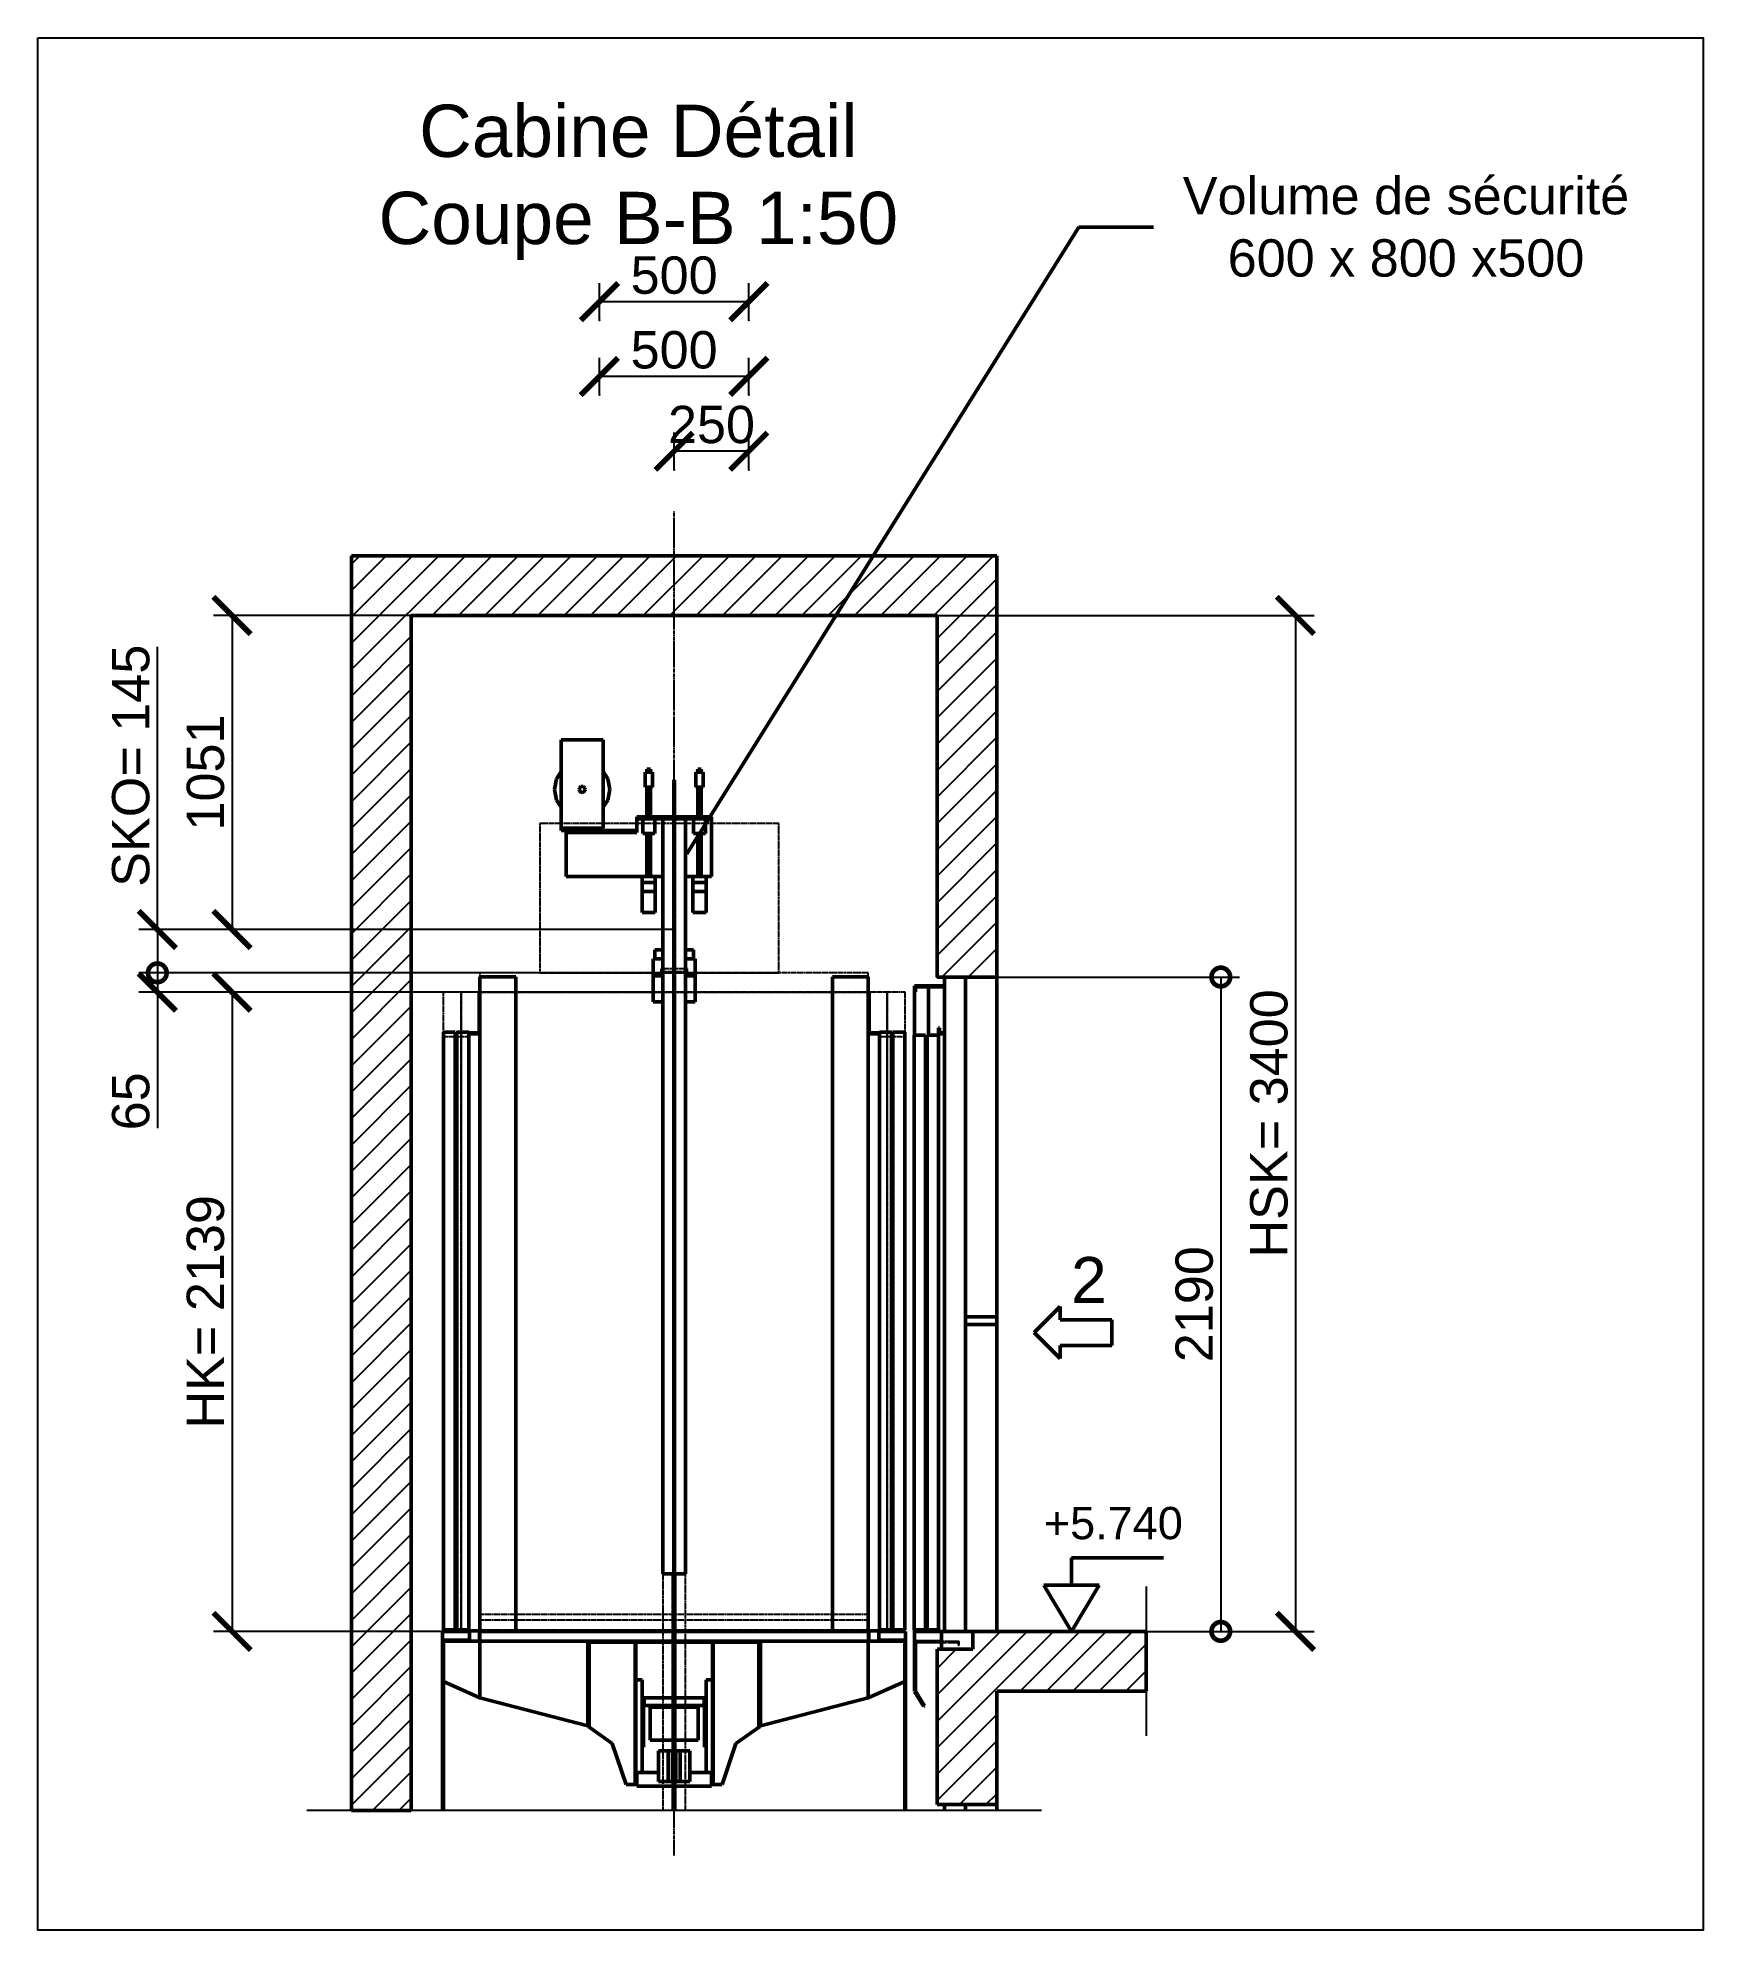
# Model space of a CAD drawing. Header units: millimetres. Extents: x -113 to 79205, y -11371 to 28902.
# Drawn here: x 73630 to 79205, y -250 to 6083 of the extents above; entities that cross this region are included whole.
import ezdxf

# ---------------------------------------------------------------- set-up
doc = ezdxf.new("R2010")
doc.units = ezdxf.units.MM
doc.linetypes.add('AM_ISO02W050', pattern=[7.5, 6, -1.5])
doc.linetypes.add('AM_ISO08W050', pattern=[18, 12, -1.5, 3, -1.5])
for name, color, linetype, lineweight in [('AM_0', 7, 'Continuous', 50), ('AM_5', 3, 'Continuous', 25), ('LDCar-AM_0', 7, 'Continuous', 50), ('LDCar-AM_3', 6, 'AM_ISO02W050', 25), ('LDCar-AM_4', 3, 'Continuous', 25), ('LDCar-AM_6', 2, 'Continuous', 35), ('LDCar-AM_7', 4, 'AM_ISO08W050', 25), ('LDCarFrame-AM_0', 7, 'Continuous', 50), ('LDCarFrame-AM_3', 6, 'AM_ISO02W050', 25), ('LDCarFrame-AM_6', 2, 'Continuous', 35), ('LDForces-AM_0', 7, 'Continuous', 50), ('LDForces-AM_3', 6, 'AM_ISO02W050', 25), ('LDForces-AM_6', 2, 'Continuous', 35), ('LDGovernor-AM_0', 7, 'Continuous', 50), ('LDGovernor-AM_6', 2, 'Continuous', 35), ('LDGuides-AM_0', 7, 'Continuous', 50), ('LDGuides-AM_3', 6, 'AM_ISO02W050', 25), ('LDGuides-AM_6', 2, 'Continuous', 35), ('LDRefugeSpace-AM_3', 6, 'AM_ISO02W050', 25), ('LDRefugeSpace-AM_6', 2, 'Continuous', 35), ('LDShaft-AM_0', 7, 'Continuous', 50), ('LDShaft-AM_4', 3, 'Continuous', 25), ('LDShaft-AM_5', 3, 'Continuous', 25), ('LDShaft-AM_6', 2, 'Continuous', 35), ('LDShaft-AM_7', 4, 'AM_ISO08W050', 25), ('LDShaft-AM_8', 1, 'Continuous', 25)]:
    doc.layers.add(name, color=color, linetype=linetype, lineweight=lineweight)
doc.layers.add('AM_VIEWS', color=1, linetype='Continuous', lineweight=25, plot=False)
doc.styles.add('LD', font='ARIALUNI.TTF')
doc.dimstyles.new('LIFT', dxfattribs={"dimtxt": 2.5, "dimasz": 2.5, "dimexe": 1.25, "dimexo": 0, "dimgap": 0.5, "dimtad": 1, "dimdec": 0, "dimzin": 1, "dimdsep": 46, "dimtxsty": 'LD', "dimblk": 'ARCHTICK', "dimcen": 0, "dimdle": 1, "dimclrd": 3, "dimclre": 3, "dimclrt": 4, "dimadec": 0, "dimazin": 0, "dimtp": 0.1, "dimtm": 0.1, "dimtfac": 0.71, "dimtdec": 0, "dimtix": 1, "dimtmove": 0, "dimatfit": 3, "dimfxl": 1, "dimtolj": 1, "dimarcsym": 0})

msp = doc.modelspace()

# ---------------------------------------------------------------- texts
at = {"layer": 'LDShaft-AM_0', "insert": (75640, 5600), "char_height": 175, "attachment_point": 5, "style": 'LD'}
msp.add_mtext('\\fArial Unicode MS|b0|i0|u0;\\C256;Cabine Détail\\PCoupe B-B 1:50', dxfattribs=at)

# ---------------------------------------------------------------- blocks, each defined once
blk = doc.blocks.new('LD_20150423125456_00000074')
at = {"layer": 'LDCar-AM_4'}
blk.add_line((350, 21710), (-2110, 21710), dxfattribs=at)
blk = doc.blocks.new('LD_20150423125456_00000075')
at = {"layer": 'LDShaft-AM_8'}
for p, q in [((-1960, 25528.8), (-1578.8, 25910)), ((-1960, 25617.2), (-1667.2, 25910)), ((-1960, 25705.6), (-1755.6, 25910)), ((-1960, 25793.9), (-1843.9, 25910)), ((-1960, 25882.3), (-1932.3, 25910)), ((-1690.4, 25710), (-1490.4, 25910)), ((-1602, 25710), (-1402, 25910)), ((-1513.6, 25710), (-1313.6, 25910)), ((-1425.2, 25710), (-1225.2, 25910)), ((-1336.8, 25710), (-1136.8, 25910)), ((-1248.4, 25710), (-1048.4, 25910)), ((-1160.1, 25710), (-960.1, 25910)), ((-1071.7, 25710), (-871.7, 25910)), ((-983.3, 25710), (-783.3, 25910)), ((-894.9, 25710), (-694.9, 25910)), ((-806.5, 25710), (-606.5, 25910)), ((-718.1, 25710), (-518.1, 25910)), ((-629.7, 25710), (-429.7, 25910)), ((-541.3, 25710), (-341.3, 25910)), ((-453, 25710), (-253, 25910)), ((-364.6, 25710), (-164.6, 25910)), ((-276.2, 25710), (-76.2, 25910)), ((-187.8, 25710), (12.2, 25910)), ((-99.4, 25710), (100.6, 25910)), ((-11, 25710), (189, 25910)), ((0, 25632.6), (200, 25832.6)), ((0, 25544.2), (200, 25744.2)), ((0, 25455.8), (200, 25655.8)), ((-1960, 25440.4), (-1760, 25640.4)), ((-1960, 25352), (-1760, 25552)), ((0, 25367.5), (200, 25567.5)), ((-1960, 25263.6), (-1760, 25463.6)), ((0, 25279.1), (200, 25479.1)), ((-1960, 25175.2), (-1760, 25375.2)), ((0, 25190.7), (200, 25390.7)), ((-1960, 25086.8), (-1760, 25286.8)), ((0, 25102.3), (200, 25302.3)), ((0, 25013.9), (200, 25213.9)), ((-1960, 24998.4), (-1760, 25198.4)), ((-1960, 24910.1), (-1760, 25110.1)), ((0, 24925.5), (200, 25125.5)), ((-1960, 24821.7), (-1760, 25021.7)), ((0, 24837.1), (200, 25037.1)), ((-1960, 24733.3), (-1760, 24933.3)), ((0, 24748.7), (200, 24948.7)), ((-1960, 24644.9), (-1760, 24844.9)), ((0, 24660.3), (200, 24860.3)), ((0, 24572), (200, 24772)), ((-1960, 24556.5), (-1760, 24756.5)), ((-1960, 24468.1), (-1760, 24668.1)), ((16.4, 24500), (200, 24683.6)), ((-1960, 24379.7), (-1760, 24579.7)), ((104.8, 24500), (200, 24595.2)), ((-1960, 24291.3), (-1760, 24491.3)), ((193.2, 24500), (200, 24506.8)), ((-1960, 24203), (-1760, 24403)), ((-1960, 24114.6), (-1760, 24314.6)), ((-1960, 24026.2), (-1760, 24226.2)), ((-1960, 23937.8), (-1760, 24137.8)), ((-1960, 23849.4), (-1760, 24049.4)), ((-1960, 23761), (-1760, 23961)), ((-1960, 23672.6), (-1760, 23872.6)), ((-1960, 23584.2), (-1760, 23784.2)), ((-1960, 23495.8), (-1760, 23695.8)), ((-1960, 23407.5), (-1760, 23607.5)), ((-1960, 23319.1), (-1760, 23519.1)), ((-1960, 23230.7), (-1760, 23430.7)), ((-1960, 23142.3), (-1760, 23342.3)), ((-1960, 23053.9), (-1760, 23253.9)), ((-1960, 22965.5), (-1760, 23165.5)), ((-1960, 22877.1), (-1760, 23077.1)), ((-1960, 22788.7), (-1760, 22988.7)), ((-1960, 22700.3), (-1760, 22900.3)), ((-1960, 22612), (-1760, 22812)), ((-1960, 22523.6), (-1760, 22723.6)), ((-1960, 22435.2), (-1760, 22635.2)), ((-1960, 22346.8), (-1760, 22546.8)), ((-1960, 22258.4), (-1760, 22458.4)), ((-1960, 22170), (-1760, 22370)), ((0, 21920.3), (389.7, 22310)), ((0, 22008.7), (301.3, 22310)), ((0, 22097.1), (212.9, 22310)), ((120, 22305.5), (124.5, 22310)), ((278.1, 22110), (478.1, 22310)), ((366.5, 22110), (566.5, 22310)), ((454.9, 22110), (654.9, 22310)), ((-1960, 22081.6), (-1760, 22281.6)), ((0, 22185.5), (64.5, 22250)), ((543.2, 22110), (700, 22266.8)), ((-1960, 21993.2), (-1760, 22193.2)), ((631.6, 22110), (700, 22178.4)), ((-1960, 21904.9), (-1760, 22104.9)), ((-1960, 21816.5), (-1760, 22016.5)), ((0, 21831.9), (200, 22031.9)), ((-1960, 21728.1), (-1760, 21928.1)), ((0, 21743.5), (200, 21943.5)), ((74.9, 21730), (200, 21855.1)), ((-1889.7, 21710), (-1760, 21839.7)), ((-1801.3, 21710), (-1760, 21751.3)), ((163.2, 21730), (200, 21766.8))]:
    blk.add_line(p, q, dxfattribs=at)
blk = doc.blocks.new('LD_20150423125456_00000076')
at = {"layer": 'LDShaft-AM_0'}
for p, q in [((-837.2, 24912.4), (475.2, 27010)), ((475.2, 27010), (725.2, 27010))]:
    blk.add_line(p, q, dxfattribs=at)
blk.add_solid([(-930, 24764), (-861.9, 24927.8), (-812.5, 24896.9), (-930, 24764)], dxfattribs=at)
at = {"layer": 'LDShaft-AM_0', "insert": (1570, 27010), "char_height": 125, "attachment_point": 5, "style": 'LD'}
blk.add_mtext('\\fArial Unicode MS|b0|i0|u0;\\C256;Volume de sécurité\\P600 x 800 x500 ', dxfattribs=at)
blk = doc.blocks.new('LD_20150423125456_00000077')
at = {"layer": 'LDShaft-AM_0'}
for p, q in [((-1800, 25910), (-1960, 25910)), ((-1960, 25910), (-1960, 21710)), ((-1760, 25910), (-1800, 25910)), ((0, 25910), (-1760, 25910)), ((40, 25910), (0, 25910)), ((200, 25910), (40, 25910)), ((200, 24500), (200, 25910)), ((-1760, 21710), (-1760, 25710)), ((-1760, 25710), (0, 25710)), ((0, 25710), (0, 24500)), ((0, 24500), (40, 24500)), ((40, 24500), (200, 24500)), ((200, 23362.5), (200, 24500)), ((95.5, 23362.5), (200, 23362.5)), ((200, 23337.5), (95.5, 23337.5)), ((200, 23337.5), (200, 23362.5)), ((200, 22310), (200, 23337.5)), ((120, 22309.9999), (120, 22250)), ((200, 22309.9999), (120, 22309.9999)), ((700, 22309.9999), (200, 22309.9999)), ((700, 22109.9999), (700, 22309.9999)), ((0, 22250), (0, 21730)), ((40, 22250), (0, 22250)), ((120, 22250), (40, 22250)), ((200, 21730), (200, 22109.9999)), ((200, 22109.9999), (700, 22109.9999)), ((0, 21730), (40, 21730)), ((40, 21730), (200, 21730)), ((200, 21710), (200, 21730)), ((-1960, 21710), (-1800, 21710)), ((-1800, 21710), (-1760, 21710))]:
    blk.add_line(p, q, dxfattribs=at)
blk = doc.blocks.new('LD_20150423125456_00000078')
at = {"layer": 'LDForces-AM_0'}
for p, q in [((-96.5, 470), (-97.5, 470)), ((-97.5, 470), (-97.5, 420)), ((-96.5, 470), (-97.5, 470)), ((-97.5, 470), (-97.5, 420)), ((-93.8, 470), (-96.5, 470)), ((-93.8, 470), (-96.5, 470)), ((-89.8, 470), (-93.8, 470)), ((-89.8, 470), (-93.8, 470)), ((-90.5, 480), (-91, 480)), ((-91, 480), (-91, 470)), ((-90.5, 480), (-91, 480)), ((-91, 480), (-91, 470)), ((-89.2, 480), (-90.5, 480)), ((-89.2, 480), (-90.5, 480)), ((-85, 470), (-89.8, 470)), ((-85, 470), (-89.8, 470)), ((-87.3, 480), (-89.2, 480)), ((-87.3, 480), (-89.2, 480)), ((-85, 480), (-87.3, 480)), ((-85, 480), (-87.3, 480)), ((-82.7, 480), (-85, 480)), ((-82.7, 480), (-85, 480)), ((-80.2, 470), (-85, 470)), ((-80.2, 470), (-85, 470)), ((-80.8, 480), (-82.7, 480)), ((-80.8, 480), (-82.7, 480)), ((-79.5, 480), (-80.8, 480)), ((-79.5, 480), (-80.8, 480)), ((-76.2, 470), (-80.2, 470)), ((-76.2, 470), (-80.2, 470)), ((-79, 480), (-79.5, 480)), ((-79, 480), (-79.5, 480)), ((-79, 470), (-79, 480)), ((-79, 470), (-79, 480)), ((-73.5, 470), (-76.2, 470)), ((-73.5, 470), (-76.2, 470)), ((-72.5, 470), (-73.5, 470)), ((-72.5, 470), (-73.5, 470)), ((-72.5, 420), (-72.5, 470)), ((-72.5, 420), (-72.5, 470)), ((73.5, 470), (72.5, 470)), ((72.5, 470), (72.5, 420)), ((73.5, 470), (72.5, 470)), ((72.5, 470), (72.5, 420)), ((76.2, 470), (73.5, 470)), ((76.2, 470), (73.5, 470)), ((80.2, 470), (76.2, 470)), ((80.2, 470), (76.2, 470)), ((79.5, 480), (79, 480)), ((79, 480), (79, 470)), ((79.5, 480), (79, 480)), ((79, 480), (79, 470)), ((80.8, 480), (79.5, 480)), ((80.8, 480), (79.5, 480)), ((85, 470), (80.2, 470)), ((85, 470), (80.2, 470)), ((82.7, 480), (80.8, 480)), ((82.7, 480), (80.8, 480)), ((85, 480), (82.7, 480)), ((85, 480), (82.7, 480)), ((87.3, 480), (85, 480)), ((87.3, 480), (85, 480)), ((89.8, 470), (85, 470)), ((89.8, 470), (85, 470)), ((89.2, 480), (87.3, 480)), ((89.2, 480), (87.3, 480)), ((90.5, 480), (89.2, 480)), ((90.5, 480), (89.2, 480)), ((93.8, 470), (89.8, 470)), ((93.8, 470), (89.8, 470)), ((91, 480), (90.5, 480)), ((91, 480), (90.5, 480)), ((91, 470), (91, 480)), ((91, 470), (91, 480)), ((96.5, 470), (93.8, 470)), ((96.5, 470), (93.8, 470)), ((97.5, 470), (96.5, 470)), ((97.5, 470), (96.5, 470)), ((97.5, 420), (97.5, 470)), ((97.5, 420), (97.5, 470)), ((-97.5, 420), (-96.5, 420)), ((-97.5, 420), (-96.5, 420)), ((-96.5, 420), (-93.8, 420)), ((-96.5, 420), (-93.8, 420)), ((-93.8, 420), (-89.8, 420)), ((-93.8, 420), (-89.8, 420)), ((-91, 420), (-91, 320)), ((-91, 420), (-91, 320)), ((-89.8, 420), (-85, 420)), ((-89.8, 420), (-85, 420)), ((-85, 420), (-80.2, 420)), ((-85, 420), (-80.2, 420)), ((-80.2, 420), (-76.2, 420)), ((-80.2, 420), (-76.2, 420)), ((-79, 320), (-79, 420)), ((-79, 320), (-79, 420)), ((-76.2, 420), (-73.5, 420)), ((-76.2, 420), (-73.5, 420)), ((-73.5, 420), (-72.5, 420)), ((-73.5, 420), (-72.5, 420)), ((72.5, 420), (73.5, 420)), ((72.5, 420), (73.5, 420)), ((73.5, 420), (76.2, 420)), ((73.5, 420), (76.2, 420)), ((76.2, 420), (80.2, 420)), ((76.2, 420), (80.2, 420)), ((79, 420), (79, 320)), ((79, 420), (79, 320)), ((80.2, 420), (85, 420)), ((80.2, 420), (85, 420)), ((85, 420), (89.8, 420)), ((85, 420), (89.8, 420)), ((89.8, 420), (93.8, 420)), ((89.8, 420), (93.8, 420)), ((91, 320), (91, 420)), ((91, 320), (91, 420)), ((93.8, 420), (96.5, 420)), ((93.8, 420), (96.5, 420)), ((96.5, 420), (97.5, 420)), ((96.5, 420), (97.5, 420)), ((-91, 264), (-91, 120)), ((-91, 264), (-91, 120)), ((-79, 120), (-79, 264)), ((-79, 120), (-79, 264)), ((79, 264), (79, 120)), ((79, 264), (79, 120)), ((91, 120), (91, 264)), ((91, 120), (91, 264)), ((-63, 120), (-107, 120)), ((-107, 120), (-107, 100)), ((-63, 120), (-107, 120)), ((-107, 120), (-107, 100)), ((-63, 100), (-107, 100)), ((-107, 100), (-107, 70)), ((-63, 100), (-107, 100)), ((-107, 100), (-107, 70)), ((-107, 100), (-63, 100)), ((-107, 100), (-63, 100)), ((-107, 70), (-63, 70)), ((-63, 70), (-107, 70)), ((-107, 70), (-107, 0)), ((-107, 70), (-63, 70)), ((-63, 70), (-107, 70)), ((-107, 70), (-107, 0)), ((-91, 120), (-90.5, 120)), ((-91, 120), (-90.5, 120)), ((-90.5, 120), (-89.2, 120)), ((-90.5, 120), (-89.2, 120)), ((-89.2, 120), (-87.3, 120)), ((-89.2, 120), (-87.3, 120)), ((-87.3, 120), (-85, 120)), ((-87.3, 120), (-85, 120)), ((-85, 120), (-82.7, 120)), ((-85, 120), (-82.7, 120)), ((-82.7, 120), (-80.8, 120)), ((-82.7, 120), (-80.8, 120)), ((-80.8, 120), (-79.5, 120)), ((-80.8, 120), (-79.5, 120)), ((-79.5, 120), (-79, 120)), ((-79.5, 120), (-79, 120)), ((-63, 100), (-63, 120)), ((-63, 100), (-63, 120)), ((-63, 70), (-63, 100)), ((-63, 70), (-63, 100)), ((-63, 0), (-63, 70)), ((-63, 0), (-63, 70)), ((107, 120), (63, 120)), ((63, 120), (63, 100)), ((107, 120), (63, 120)), ((63, 120), (63, 100)), ((107, 100), (63, 100)), ((63, 100), (63, 70)), ((107, 100), (63, 100)), ((63, 100), (63, 70)), ((63, 100), (107, 100)), ((63, 100), (107, 100)), ((63, 70), (107, 70)), ((107, 70), (63, 70)), ((63, 70), (63, 0)), ((63, 70), (107, 70)), ((107, 70), (63, 70)), ((63, 70), (63, 0)), ((79, 120), (79.5, 120)), ((79, 120), (79.5, 120)), ((79.5, 120), (80.8, 120)), ((79.5, 120), (80.8, 120)), ((80.8, 120), (82.7, 120)), ((80.8, 120), (82.7, 120)), ((82.7, 120), (85, 120)), ((82.7, 120), (85, 120)), ((85, 120), (87.3, 120)), ((85, 120), (87.3, 120)), ((87.3, 120), (89.2, 120)), ((87.3, 120), (89.2, 120)), ((89.2, 120), (90.5, 120)), ((89.2, 120), (90.5, 120)), ((90.5, 120), (91, 120)), ((90.5, 120), (91, 120)), ((107, 100), (107, 120)), ((107, 100), (107, 120)), ((107, 70), (107, 100)), ((107, 70), (107, 100)), ((107, 0), (107, 70)), ((107, 0), (107, 70)), ((-107, 0), (-63, 0)), ((-107, 0), (-63, 0)), ((63, 0), (107, 0)), ((63, 0), (107, 0))]:
    blk.add_line(p, q, dxfattribs=at)
blk = doc.blocks.new('_ArchTick')
at = {"color": 0, "linetype": 'ByBlock', "const_width": 0.15}
blk.add_lwpolyline([(-0.5, -0.5), (0.5, 0.5)], dxfattribs=at)
blk = doc.blocks.new('*D555')
at = {"layer": 'LDShaft-AM_5', "color": 3, "transparency": 16777216}
for p, q in [((76640, 4150), (77902.5, 4150)), ((77840, 4150), (77840, 750)), ((76640, 750), (77902.5, 750))]:
    blk.add_line(p, q, dxfattribs=at)
for p in [(76640.5, 4150), (76640.5, 750)]:
    blk.add_point(p, dxfattribs=at)
at = {"layer": 'LDShaft-AM_5', "color": 3, "transparency": 16777216, "xscale": 125, "yscale": 125, "zscale": 125}
for p, rotation in [((77840, 4150), 90), ((77840, 750), 270)]:
    blk.add_blockref('_ArchTick', p, dxfattribs=dict(at, rotation=rotation))
at = {"layer": 'LDShaft-AM_5', "color": 4, "transparency": 16777216, "insert": (77815, 2450), "char_height": 125, "attachment_point": 8, "rotation": 90, "style": 'LD'}
blk.add_mtext('HSK= 3400', dxfattribs=at)
blk = doc.blocks.new('*D557')
at = {"layer": 'AM_5', "color": 3, "transparency": 16777216}
for p, q in [((75510, 4887.5), (75510, 5012.5)), ((76010, 4887.5), (76010, 5012.5)), ((76010, 4950), (75510, 4950))]:
    blk.add_line(p, q, dxfattribs=at)
for p in [(75510, 4888), (76010, 4888)]:
    blk.add_point(p, dxfattribs=at)
at = {"layer": 'AM_5', "color": 3, "transparency": 16777216, "xscale": 125, "yscale": 125, "zscale": 125, "rotation": 180}
blk.add_blockref('_ArchTick', (75510, 4950), dxfattribs=at)
at = {"layer": 'AM_5', "color": 3, "transparency": 16777216, "xscale": 125, "yscale": 125, "zscale": 125}
blk.add_blockref('_ArchTick', (76010, 4950), dxfattribs=at)
at = {"layer": 'AM_5', "color": 4, "transparency": 16777216, "insert": (75760, 4975), "char_height": 125, "attachment_point": 8, "style": 'LD'}
blk.add_mtext('500', dxfattribs=at)
blk = doc.blocks.new('*D558')
at = {"layer": 'AM_5', "color": 3, "transparency": 16777216}
for p, q in [((75760, 4637.5), (75760, 4762.5)), ((76010, 4637.5), (76010, 4762.5)), ((76010, 4700), (75760, 4700))]:
    blk.add_line(p, q, dxfattribs=at)
for p in [(75760, 4638), (76010, 4638)]:
    blk.add_point(p, dxfattribs=at)
at = {"layer": 'AM_5', "color": 3, "transparency": 16777216, "xscale": 125, "yscale": 125, "zscale": 125}
blk.add_blockref('_ArchTick', (75760, 4700), dxfattribs=at)
at = {"layer": 'AM_5', "color": 3, "transparency": 16777216, "xscale": 125, "yscale": 125, "zscale": 125, "rotation": 180}
blk.add_blockref('_ArchTick', (76010, 4700), dxfattribs=at)
at = {"layer": 'AM_5', "color": 4, "transparency": 16777216, "insert": (75885, 4725), "char_height": 125, "attachment_point": 8, "style": 'LD'}
blk.add_mtext('250', dxfattribs=at)
blk = doc.blocks.new('*D559')
at = {"layer": 'AM_5', "color": 3, "transparency": 16777216}
for p, q in [((75510, 5137.5), (75510, 5262.5)), ((76010, 5137.5), (76010, 5262.5)), ((76010, 5200), (75510, 5200))]:
    blk.add_line(p, q, dxfattribs=at)
for p in [(75510, 5138), (76010, 5138)]:
    blk.add_point(p, dxfattribs=at)
at = {"layer": 'AM_5', "color": 3, "transparency": 16777216, "xscale": 125, "yscale": 125, "zscale": 125, "rotation": 180}
blk.add_blockref('_ArchTick', (75510, 5200), dxfattribs=at)
at = {"layer": 'AM_5', "color": 3, "transparency": 16777216, "xscale": 125, "yscale": 125, "zscale": 125}
blk.add_blockref('_ArchTick', (76010, 5200), dxfattribs=at)
at = {"layer": 'AM_5', "color": 4, "transparency": 16777216, "insert": (75760, 5225), "char_height": 125, "attachment_point": 8, "style": 'LD'}
blk.add_mtext('500', dxfattribs=at)
blk = doc.blocks.new('LD_20150423125456_0000007A')
at = {"layer": 'LDShaft-AM_7'}
blk.add_line((0, -750), (0, 3750), dxfattribs=at)
blk = doc.blocks.new('LD_20150423125456_0000007B')
at = {"layer": 'LDCar-AM_3'}
for p, q in [((650, 2204), (-650, 2204)), ((-650, 2204), (-650, 2139)), ((650, 2139), (650, 2204)), ((-773, 2139), (-773, 4)), ((-713, 2139), (-773, 2139)), ((-713, 2139), (-713, 4)), ((-650, 2139), (-713, 2139)), ((-713, 4), (-713, 2139)), ((-650, 2139), (-650, 4)), ((650, 2139), (-650, 2139)), ((-650, 4), (-650, 2139)), ((-650, 2139), (650, 2139)), ((650, 2139), (650, 4)), ((713, 2139), (650, 2139)), ((650, 4), (650, 2139)), ((713, 4), (713, 2139)), ((713, 2139), (713, 4)), ((773, 2139), (713, 2139)), ((773, 4), (773, 2139)), ((-773, 4), (-713, 4)), ((-713, 4), (-650, 4)), ((-651.5, 4), (-686.5, 4)), ((-686.5, 4), (-686.5, 0)), ((-686.5, 0), (-651.5, 0)), ((651.5, 4), (-651.5, 4)), ((-651.5, 4), (-651.5, 0)), ((-651.5, 0), (-651.5, 4)), ((-651.5, 0), (651.5, 0)), ((-650, 4), (650, 4)), ((650, 4), (713, 4)), ((651.5, 0), (651.5, 4)), ((686.5, 4), (651.5, 4)), ((651.5, 4), (651.5, 0)), ((651.5, 0), (686.5, 0)), ((686.5, 0), (686.5, 4)), ((713, 4), (773, 4))]:
    blk.add_line(p, q, dxfattribs=at)
blk = doc.blocks.new('LD_20150423125456_0000007C')
at = {"layer": 'LDCarFrame-AM_0'}
for p, q in [((-37.5, 2284), (-70, 2284)), ((-70, 2284), (-70, 2281)), ((-70, 2281), (-70, 2230)), ((70, 2284), (37.5, 2284)), ((70, 2281), (70, 2284)), ((70, 2230), (70, 2281)), ((-530, 2223.5), (-650, 2223.5)), ((-650, 2223.5), (-650, 33)), ((-530, 33), (-530, 2223.5)), ((-70, 2230), (-70, 2227)), ((-37.5, 2230), (-70, 2230)), ((-70, 2230), (-37.5, 2230)), ((-70, 2227), (-70, 2140)), ((-70, 2227), (-37.5, 2227)), ((70, 2230), (37.5, 2230)), ((37.5, 2230), (70, 2230)), ((37.5, 2227), (70, 2227)), ((70, 2227), (70, 2230)), ((70, 2140), (70, 2227)), ((650, 2223.5), (530, 2223.5)), ((530, 2223.5), (530, 33)), ((650, 33), (650, 2223.5)), ((-70, 2140), (-37.5, 2140)), ((37.5, 2140), (70, 2140)), ((-289, 0), (-650, 0)), ((-650, 0), (-650, -190)), ((-289, 0), (-289, -286)), ((-131, 0), (-289, 0)), ((-131, 0), (-131, -194)), ((-131, -3), (-131, 0)), ((131, 0), (-131, 0)), ((131, -194), (131, 0)), ((131, 0), (131, -3)), ((289, 0), (131, 0)), ((289, -286), (289, 0)), ((650, 0), (289, 0)), ((650, -190), (650, 0)), ((-131, -3), (-286, -3)), ((-286, -3), (-286, -286)), ((-286, -286), (-286, -3)), ((-286, -3), (-131, -3)), ((-284, -285), (-284, -3)), ((-131, -129), (-131, -3)), ((-128, -194), (-128, -3)), ((-128, -3), (128, -3)), ((128, -3), (128, -194)), ((131, -3), (131, -129)), ((286, -3), (131, -3)), ((131, -3), (286, -3)), ((284, -3), (284, -285)), ((286, -286), (286, -3)), ((286, -3), (286, -286)), ((-107, -129), (-128, -129)), ((-107, -439), (-107, -129)), ((-107, -189), (-107, -355)), ((-100, -189), (-107, -189)), ((100, -189), (-100, -189)), ((-100, -189), (-100, -215)), ((100, -215), (100, -189)), ((107, -189), (100, -189)), ((128, -129), (107, -129)), ((107, -129), (107, -439)), ((107, -355), (107, -189)), ((-650, -190), (-289, -283.7)), ((-131, -194), (-131, -200)), ((-131, -194), (-128, -194)), ((-131, -200), (-128, -200)), ((-128, -200), (-131, -200)), ((-131, -200), (-131, -255)), ((-128, -200), (-128, -194)), ((-128, -255), (-128, -200)), ((-102, -355), (-102, -194)), ((-102, -194), (-100, -194)), ((-100, -215), (100, -215)), ((100, -194), (102, -194)), ((102, -194), (102, -355)), ((128, -194), (128, -200)), ((128, -194), (131, -194)), ((128, -200), (131, -200)), ((131, -200), (128, -200)), ((128, -200), (128, -255)), ((131, -200), (131, -194)), ((131, -255), (131, -200)), ((289, -283.7), (650, -190)), ((-289, -286), (-286, -286)), ((-286, -284.5), (-284, -285)), ((-286, -286), (-207, -342)), ((-128, -255), (-131, -255)), ((-131, -255), (-131, -294)), ((-131, -255), (-128, -255)), ((-128, -294), (-131, -294)), ((-131, -294), (-131, -479)), ((-131, -294), (-128, -294)), ((-128, -294), (-128, -255)), ((-128, -479), (-128, -294)), ((131, -255), (128, -255)), ((128, -255), (128, -294)), ((128, -255), (131, -255)), ((131, -294), (128, -294)), ((128, -294), (128, -479)), ((128, -294), (131, -294)), ((131, -294), (131, -255)), ((131, -479), (131, -294)), ((207, -342), (286, -286)), ((284, -285), (286, -284.5)), ((286, -286), (289, -286)), ((-207, -342), (-161, -479)), ((-107, -355), (-102, -355)), ((102, -355), (107, -355)), ((161, -479), (207, -342)), ((-125, -439), (-125, -485)), ((-52, -439), (-125, -439)), ((125, -439), (52, -439)), ((125, -485), (125, -439)), ((-161, -479), (-131, -479)), ((-131, -479), (-128, -479)), ((-128, -479), (-125, -479)), ((-125, -485), (125, -485)), ((125, -479), (128, -479)), ((128, -479), (131, -479)), ((131, -479), (161, -479))]:
    blk.add_line(p, q, dxfattribs=at)
at = {"layer": 'LDCarFrame-AM_3'}
for p, q in [((-45, 2250), (-45, 2242)), ((45, 2250), (-45, 2250)), ((-45, 2242), (45, 2242)), ((-41.9, 2250.6), (-42.8, 2250)), ((-42.8, 2242), (-41.9, 2241.4)), ((-40, 2251), (-41.9, 2250.6)), ((-41.9, 2241.4), (-40, 2241)), ((-38.1, 2250.6), (-40, 2251)), ((-40, 2241), (-38.1, 2241.4)), ((-37.2, 2250), (-38.1, 2250.6)), ((-38.1, 2241.4), (-37.2, 2242)), ((45, 2242), (45, 2250)), ((-648, 90), (-648, 70)), ((648, 90), (-648, 90)), ((-648, 70), (-648, 0)), ((648, 70), (-648, 70)), ((648, 70), (648, 90)), ((648, 0), (648, 70)), ((-648, 0), (648, 0))]:
    blk.add_line(p, q, dxfattribs=at)
blk = doc.blocks.new('LD_20150423125456_0000007D')
at = {"layer": 'LDGuides-AM_0'}
for p, q in [((37.5, 1263.5), (-37.5, 1263.5)), ((-37.5, 1263.5), (-37.5, -1263.5)), ((37.5, -1263.5), (37.5, 1263.5)), ((-37.5, -1263.5), (37.5, -1263.5))]:
    blk.add_line(p, q, dxfattribs=at)
blk = doc.blocks.new('LD_20150423125456_0000007E')
at = {"layer": 'LDGuides-AM_3'}
for p, q in [((-5, 1250), (-37.5, 1250)), ((-37.5, 1250), (-37.5, 457)), ((-5, 457), (-5, 1250)), ((5, 1250), (-5, 1250)), ((-5, 1250), (-5, 457)), ((5, 1250), (-5, 1250)), ((-5, 1250), (-5, 457)), ((5, 457), (5, 1250)), ((37.5, 1250), (5, 1250)), ((5, 1250), (5, 457)), ((5, 457), (5, 1250)), ((37.5, 457), (37.5, 1250))]:
    blk.add_line(p, q, dxfattribs=at)
blk = doc.blocks.new('LD_20150423125456_00000080')
at = {"layer": 'LDCarFrame-AM_0'}
for p, q in [((80, 55), (-80, 55)), ((-80, 55), (-80, -55)), ((80, -55), (80, 55)), ((-80, -55), (80, -55))]:
    blk.add_line(p, q, dxfattribs=at)
blk = doc.blocks.new('LD_20150423125456_00000081')
at = {"layer": 'LDCarFrame-AM_0'}
for p, q in [((-37.5, 81), (-65, 81)), ((-65, 81), (-65, 51)), ((65, 81), (37.5, 81)), ((65, 51), (65, 81)), ((-65, 51), (-37.5, 51)), ((37.5, 51), (65, 51))]:
    blk.add_line(p, q, dxfattribs=at)
blk = doc.blocks.new('LD_20150423125456_00000082')
at = {"layer": 'LDCarFrame-AM_0'}
for p, q in [((-52, 51), (-52, -51)), ((-20, 51), (-52, 51)), ((-20, -51), (-20, 51)), ((-20, 51), (-20, -51)), ((-15, 51), (-20, 51)), ((-6, 51), (-15, 51)), ((6, 51), (-6, 51)), ((-6, -51), (-6, 51)), ((15, 51), (6, 51)), ((6, 51), (6, -51)), ((20, 51), (15, 51)), ((20, -51), (20, 51)), ((20, 51), (20, -51)), ((52, 51), (20, 51)), ((52, -51), (52, 51)), ((-52, -51), (-20, -51)), ((-20, -51), (-15, -51)), ((-15, -51), (-6, -51)), ((-6, -51), (6, -51)), ((6, -51), (15, -51)), ((15, -51), (20, -51)), ((20, -51), (52, -51))]:
    blk.add_line(p, q, dxfattribs=at)
blk = doc.blocks.new('LD_20150423125456_00000084')
at = {"layer": 'LDGovernor-AM_0'}
for p, q in [((70, 166), (-70, 166)), ((-70, 166), (-70, -130)), ((70, -130), (70, 166)), ((-85.9, 35.6), (-93, 0)), ((-93, 0), (-85.9, -35.6)), ((-70, 59.4), (-85.9, 35.6)), ((-9.2, 3.8), (-10, 0)), ((-10, 0), (-9.2, -3.8)), ((-7.1, 7.1), (-9.2, 3.8)), ((-3.8, 9.2), (-7.1, 7.1)), ((0, 10), (-3.8, 9.2)), ((3.8, 9.2), (0, 10)), ((7.1, 7.1), (3.8, 9.2)), ((9.2, 3.8), (7.1, 7.1)), ((10, 0), (9.2, 3.8)), ((9.2, -3.8), (10, 0)), ((85.9, 35.6), (70, 59.4)), ((93, 0), (85.9, 35.6)), ((85.9, -35.6), (93, 0)), ((-85.9, -35.6), (-70, -59.4)), ((-9.2, -3.8), (-7.1, -7.1)), ((-7.1, -7.1), (-3.8, -9.2)), ((-3.8, -9.2), (0, -10)), ((0, -10), (3.8, -9.2)), ((3.8, -9.2), (7.1, -7.1)), ((7.1, -7.1), (9.2, -3.8)), ((70, -59.4), (85.9, -35.6)), ((433, -92), (183, -92)), ((183, -92), (183, -98)), ((203, -98), (183, -98)), ((183, -98), (183, -144)), ((183, -98), (433, -98)), ((243, -98), (203, -98)), ((203, -98), (203, -148)), ((270.5, -98), (243, -98)), ((243, -148), (243, -98)), ((373, -98), (345.5, -98)), ((413, -98), (373, -98)), ((373, -98), (373, -148)), ((433, -98), (413, -98)), ((413, -148), (413, -98)), ((433, -98), (433, -92)), ((433, -292), (433, -98)), ((50, -130), (-70, -130)), ((-70, -130), (-70, -138)), ((-70, -130), (70, -130)), ((-70, -138), (50, -138)), ((-53, -138), (-53, -144)), ((183, -138), (-53, -138)), ((-53, -144), (-53, -292)), ((183, -144), (-53, -144)), ((-53, -144), (183, -144)), ((50, -138), (50, -130)), ((183, -144), (183, -138)), ((203, -148), (243, -148)), ((373, -148), (413, -148)), ((-53, -292), (183, -292)), ((183, -292), (217, -292)), ((229, -292), (270.5, -292)), ((345.5, -292), (387, -292)), ((399, -292), (433, -292))]:
    blk.add_line(p, q, dxfattribs=at)
blk = doc.blocks.new('LD_20150423125456_00000085')
at = {"layer": 'LDRefugeSpace-AM_3'}
for p, q in [((400, 250), (-400, 250)), ((-400, 250), (-400, -250)), ((400, -250), (400, 250)), ((-400, -250), (400, -250))]:
    blk.add_line(p, q, dxfattribs=at)
blk = doc.blocks.new('LD_20150423125456_00000086')
at = {"layer": 'LDCarFrame-AM_0'}
for p, q in [((651.5, 33), (-651.5, 33)), ((-651.5, 33), (-651.5, 0)), ((-651.5, 0), (651.5, 0)), ((651.5, 0), (651.5, 33))]:
    blk.add_line(p, q, dxfattribs=at)
blk = doc.blocks.new('LD_20150423125456_00000087')
at = {"layer": 'LDForces-AM_3'}
for p, q in [((-3.7, 0), (-4, 0)), ((-4, 0), (-4, -3449)), ((-3.7, 0), (-4, 0)), ((-4, 0), (-3.7, 0)), ((-3.7, 0), (-4, 0)), ((-4, 0), (-4, -2937)), ((-2.8, 0), (-3.7, 0)), ((-3.7, 0), (-3.7, -3449)), ((-3.7, -3449), (-3.7, 0)), ((-2.8, 0), (-3.7, 0)), ((-1.5, 0), (-2.8, 0)), ((-2.8, 0), (-2.8, -3449)), ((-2.8, -3449), (-2.8, 0)), ((-1.5, 0), (-2.8, 0)), ((0, 0), (-1.5, 0)), ((-1.5, 0), (-1.5, -3449)), ((-1.5, -3449), (-1.5, 0)), ((0, 0), (-1.5, 0)), ((1.5, 0), (0, 0)), ((0, 0), (0, -3449)), ((0, -3449), (0, 0)), ((1.5, 0), (0, 0)), ((2.8, 0), (1.5, 0)), ((1.5, 0), (1.5, -3449)), ((1.5, -3449), (1.5, 0)), ((2.8, 0), (1.5, 0)), ((3.7, 0), (2.8, 0)), ((2.8, 0), (2.8, -3449)), ((2.8, -3449), (2.8, 0)), ((3.7, 0), (2.8, 0)), ((4, 0), (3.7, 0)), ((3.7, 0), (3.7, -3449)), ((3.7, -3449), (3.7, 0)), ((3.7, 0), (4, 0)), ((4, 0), (3.7, 0)), ((4, 0), (3.7, 0)), ((4, -3449), (4, 0)), ((4, -2937), (4, 0)), ((-3.7, 0), (-2.8, 0)), ((-2.8, 0), (-3.7, 0)), ((-2.8, 0), (-1.5, 0)), ((-1.5, 0), (-2.8, 0)), ((-1.5, 0), (0, 0)), ((0, 0), (-1.5, 0)), ((0, 0), (1.5, 0)), ((1.5, 0), (0, 0)), ((1.5, 0), (2.8, 0)), ((2.8, 0), (1.5, 0)), ((2.8, 0), (3.7, 0)), ((3.7, 0), (2.8, 0)), ((-3.7, -443), (-4, -443)), ((-4, -443), (-4, -2937)), ((-2.8, -442.9), (-3.7, -443)), ((-1.5, -442.9), (-2.8, -442.9)), ((0, -442.9), (-1.5, -442.9)), ((1.5, -442.9), (0, -442.9)), ((2.8, -442.9), (1.5, -442.9)), ((3.7, -443), (2.8, -442.9)), ((4, -443), (3.7, -443)), ((4, -2937), (4, -443)), ((-3.7, -609), (-4, -609)), ((-4, -609), (-4, -3449)), ((-3.7, -3449), (-3.7, -609)), ((-2.8, -609), (-3.7, -609)), ((-3.7, -609), (-3.7, -3449)), ((-2.8, -3449), (-2.8, -609)), ((-1.5, -609), (-2.8, -609)), ((-2.8, -609), (-2.8, -3449)), ((-1.5, -3449), (-1.5, -609)), ((0, -609), (-1.5, -609)), ((-1.5, -609), (-1.5, -3449)), ((0, -3449), (0, -609)), ((1.5, -609), (0, -609)), ((0, -609), (0, -3449)), ((1.5, -3449), (1.5, -609)), ((2.8, -609), (1.5, -609)), ((1.5, -609), (1.5, -3449)), ((2.8, -3449), (2.8, -609)), ((3.7, -609), (2.8, -609)), ((2.8, -609), (2.8, -3449)), ((3.7, -3449), (3.7, -609)), ((4, -609), (3.7, -609)), ((3.7, -609), (3.7, -3449)), ((4, -3449), (4, -609)), ((-3.7, -2937), (-4, -2937)), ((-4, -2937), (-3.7, -2937)), ((-4, -2937), (-3.7, -2937)), ((-4, -2937), (-3.7, -2937)), ((-2.8, -2936.9), (-3.7, -2937)), ((-3.7, -2937), (-2.8, -2936.9)), ((-3.7, -2937), (-2.8, -2937.1)), ((-3.7, -2937), (-2.8, -2937)), ((-1.5, -2936.9), (-2.8, -2936.9)), ((-2.8, -2936.9), (-1.5, -2936.9)), ((-2.8, -2937), (-1.5, -2937)), ((-2.8, -2937.1), (-1.5, -2937.1)), ((0, -2936.9), (-1.5, -2936.9)), ((-1.5, -2936.9), (0, -2936.9)), ((-1.5, -2937), (0, -2937)), ((-1.5, -2937.1), (0, -2937.1)), ((0, -2976.5), (-1.5, -2976.8)), ((1.5, -2936.9), (0, -2936.9)), ((0, -2936.9), (1.5, -2936.9)), ((0, -2937), (1.5, -2937)), ((0, -2937.1), (1.5, -2937.1)), ((1.5, -2976.8), (0, -2976.5)), ((2.8, -2936.9), (1.5, -2936.9)), ((1.5, -2936.9), (2.8, -2936.9)), ((1.5, -2937), (2.8, -2937)), ((1.5, -2937.1), (2.8, -2937.1)), ((3.7, -2937), (2.8, -2936.9)), ((2.8, -2936.9), (3.7, -2937)), ((2.8, -2937.1), (3.7, -2937)), ((2.8, -2937), (3.7, -2937)), ((3.7, -2937), (4, -2937)), ((4, -2937), (3.7, -2937)), ((3.7, -2937), (4, -2937)), ((3.7, -2937), (4, -2937)), ((-3.7, -2979), (-4, -2980.5)), ((-4, -2980.5), (-3.7, -2982)), ((-2.8, -2977.7), (-3.7, -2979)), ((-3.7, -2982), (-2.8, -2983.3)), ((-1.5, -2976.8), (-2.8, -2977.7)), ((-2.8, -2983.3), (-1.5, -2984.2)), ((-1.5, -2984.2), (0, -2984.5)), ((0, -2984.5), (1.5, -2984.2)), ((2.8, -2977.7), (1.5, -2976.8)), ((1.5, -2984.2), (2.8, -2983.3)), ((3.7, -2979), (2.8, -2977.7)), ((2.8, -2983.3), (3.7, -2982)), ((4, -2980.5), (3.7, -2979)), ((3.7, -2982), (4, -2980.5))]:
    blk.add_line(p, q, dxfattribs=at)
blk = doc.blocks.new('*D574')
at = {"layer": 'LDShaft-AM_5', "color": 3, "transparency": 16777216}
for p, q in [((75760, 4150), (74217.5, 4150)), ((74280, 4150), (74280, 3099)), ((75760, 3099), (74217.5, 3099))]:
    blk.add_line(p, q, dxfattribs=at)
for p in [(75759.5, 4150), (75759.5, 3099)]:
    blk.add_point(p, dxfattribs=at)
at = {"layer": 'LDShaft-AM_5', "color": 3, "transparency": 16777216, "xscale": 125, "yscale": 125, "zscale": 125}
for p, rotation in [((74280, 4150), 90), ((74280, 3099), 270)]:
    blk.add_blockref('_ArchTick', p, dxfattribs=dict(at, rotation=rotation))
at = {"layer": 'LDShaft-AM_5', "color": 4, "transparency": 16777216, "insert": (74255, 3624.5), "char_height": 125, "attachment_point": 8, "rotation": 90, "style": 'LD'}
blk.add_mtext('1051', dxfattribs=at)
blk = doc.blocks.new('_DotSmall')
at = {"color": 0, "linetype": 'ByBlock', "const_width": 0.5}
blk.add_lwpolyline([(-0.0625, 0, 1), (0.0625, 0, 1)], format="xyb", close=True, dxfattribs=at)
blk = doc.blocks.new('*D575')
at = {"layer": 'LDShaft-AM_5', "color": 3, "transparency": 16777216}
for p, q in [((74030, 3099), (74030, 4045)), ((75760, 3099), (73967.5, 3099)), ((74030, 3099), (74030, 2954)), ((75760, 2954), (73967.5, 2954))]:
    blk.add_line(p, q, dxfattribs=at)
for p in [(75759.5, 3099), (75759.5, 2954)]:
    blk.add_point(p, dxfattribs=at)
at = {"layer": 'LDShaft-AM_5', "color": 3, "transparency": 16777216, "xscale": 125, "yscale": 125, "zscale": 125}
for name, p, rotation in [('_ArchTick', (74030, 3099), 270), ('_DotSmall', (74030, 2954), 90)]:
    blk.add_blockref(name, p, dxfattribs=dict(at, rotation=rotation))
at = {"layer": 'LDShaft-AM_5', "color": 4, "transparency": 16777216, "insert": (74005, 3647), "char_height": 125, "attachment_point": 8, "rotation": 90, "style": 'LD'}
blk.add_mtext('SKO= 145', dxfattribs=at)
blk = doc.blocks.new('*D576')
at = {"layer": 'LDShaft-AM_5', "color": 3, "transparency": 16777216}
for p, q in [((75760, 2889), (74217.5, 2889)), ((74280, 2889), (74280, 750)), ((75760, 750), (74217.5, 750))]:
    blk.add_line(p, q, dxfattribs=at)
for p in [(75759.5, 2889), (75759.5, 750)]:
    blk.add_point(p, dxfattribs=at)
at = {"layer": 'LDShaft-AM_5', "color": 3, "transparency": 16777216, "xscale": 125, "yscale": 125, "zscale": 125}
for p, rotation in [((74280, 2889), 90), ((74280, 750), 270)]:
    blk.add_blockref('_ArchTick', p, dxfattribs=dict(at, rotation=rotation))
at = {"layer": 'LDShaft-AM_5', "color": 4, "transparency": 16777216, "insert": (74255, 1819.5), "char_height": 125, "attachment_point": 8, "rotation": 90, "style": 'LD'}
blk.add_mtext('HK= 2139', dxfattribs=at)
blk = doc.blocks.new('*D577')
at = {"layer": 'LDShaft-AM_5', "color": 3, "transparency": 16777216}
for p, q in [((75760, 2954), (73967.5, 2954)), ((74030, 2954), (74030, 2889)), ((75760, 2889), (73967.5, 2889)), ((74030, 2889), (74030, 2434))]:
    blk.add_line(p, q, dxfattribs=at)
for p in [(75759.5, 2954), (75759.5, 2889)]:
    blk.add_point(p, dxfattribs=at)
at = {"layer": 'LDShaft-AM_5', "color": 3, "transparency": 16777216, "xscale": 125, "yscale": 125, "zscale": 125}
for name, p, rotation in [('_DotSmall', (74030, 2954), 270), ('_ArchTick', (74030, 2889), 90)]:
    blk.add_blockref(name, p, dxfattribs=dict(at, rotation=rotation))
at = {"layer": 'LDShaft-AM_5', "color": 4, "transparency": 16777216, "insert": (74005, 2524), "char_height": 125, "attachment_point": 8, "rotation": 90, "style": 'LD'}
blk.add_mtext('65', dxfattribs=at)
blk = doc.blocks.new('LD_20150423125456_00000088')
at = {"layer": 'LDCar-AM_0'}
for p, q in [((-122, 2139), (-125, 2139)), ((-125, 2139), (-125, 2000)), ((-122, 2003), (-122, 2139)), ((-125, 2000), (-90, 2000)), ((-90, 2003), (-122, 2003)), ((-90, 2000), (-90, 2003)), ((-87.5, 2003), (-90, 2003)), ((-90, 2000), (-87.5, 2000)), ((-47.5, 2005), (-87.5, 2005)), ((-87.5, 2005), (-87.5, 5)), ((-47.5, 5), (-47.5, 2005)), ((-45, 2003), (-47.5, 2003)), ((-47.5, 2000), (-45, 2000)), ((-45, 2000), (-45, 2003)), ((-2.5, 2005), (-42.5, 2005)), ((-42.5, 2005), (-42.5, 5)), ((-2.5, 5), (-2.5, 2005)), ((0, 0), (-90, 0)), ((-90, 0), (-90, -30)), ((-87.5, 5), (-47.5, 5)), ((-42.5, 5), (-2.5, 5)), ((0, -30), (0, 0)), ((-125, -33), (-125, -223)), ((-3, -33), (-125, -33)), ((-90, -30), (0, -30)), ((0, -30), (-3, -30)), ((-3, -30), (-3, -600)), ((-3, -168), (-3, -33)), ((0, -600), (0, -30)), ((-125, -223), (-3, -168))]:
    blk.add_line(p, q, dxfattribs=at)
at = {"layer": 'LDCar-AM_3'}
for p, q in [((-47.5, 1990), (-87.5, 1990)), ((-87.5, 1990), (-87.5, 0)), ((-47.5, 0), (-47.5, 1990)), ((-2.5, 1990), (-42.5, 1990)), ((-42.5, 1990), (-42.5, 0)), ((-2.5, 0), (-2.5, 1990)), ((-87.5, 0), (-47.5, 0)), ((-42.5, 0), (-2.5, 0))]:
    blk.add_line(p, q, dxfattribs=at)
blk = doc.blocks.new('LD_20150423125456_00000089')
at = {"layer": 'LDCar-AM_0'}
for p, q in [((125, 2139), (122, 2139)), ((122, 2139), (122, 2003)), ((125, 2000), (125, 2139)), ((2.5, 2005), (2.5, 5)), ((42.5, 2005), (2.5, 2005)), ((42.5, 5), (42.5, 2005)), ((47.5, 2003), (45, 2003)), ((45, 2003), (45, 2000)), ((45, 2000), (47.5, 2000)), ((47.5, 2005), (47.5, 5)), ((87.5, 2005), (47.5, 2005)), ((87.5, 5), (87.5, 2005)), ((122, 2003), (87.5, 2003)), ((87.5, 2000), (125, 2000)), ((0, 0), (0, -30)), ((90, 0), (0, 0)), ((2.5, 5), (42.5, 5)), ((47.5, 5), (87.5, 5)), ((90, -30), (90, 0)), ((3, -30), (0, -30)), ((0, -30), (0, -600)), ((0, -30), (90, -30)), ((3, -600), (3, -30)), ((125, -33), (3, -33)), ((3, -33), (3, -168)), ((125, -223), (125, -33)), ((3, -168), (125, -223))]:
    blk.add_line(p, q, dxfattribs=at)
at = {"layer": 'LDCar-AM_3'}
for p, q in [((42.5, 1990), (2.5, 1990)), ((2.5, 1990), (2.5, 0)), ((42.5, 0), (42.5, 1990)), ((87.5, 1990), (47.5, 1990)), ((47.5, 1990), (47.5, 0)), ((87.5, 0), (87.5, 1990)), ((2.5, 0), (42.5, 0)), ((47.5, 0), (87.5, 0))]:
    blk.add_line(p, q, dxfattribs=at)
blk = doc.blocks.new('LD_20150423125456_0000008A')
at = {"layer": 'LDShaft-AM_0'}
for p, q in [((20.5, 2190), (-50, 2190)), ((-50, 2190), (-50, 2170)), ((20.5, 2170), (20.5, 2190))]:
    blk.add_line(p, q, dxfattribs=at)
blk = doc.blocks.new('LD_20150423125456_0000008B')
at = {"layer": 'LDShaft-AM_4'}
blk.add_line((700, 150), (700, -350.0001), dxfattribs=at)
blk = doc.blocks.new('LD_20150423125456_0000008C')
at = {"layer": 'LDShaft-AM_0'}
for p, q in [((20.5, 2190), (-50, 2190)), ((-50, 2190), (-50, 0)), ((20.5, 0), (20.5, 2190)), ((-50, 0), (20.5, 0))]:
    blk.add_line(p, q, dxfattribs=at)
blk = doc.blocks.new('LD_20150423125456_0000008D')
at = {"layer": 'LDShaft-AM_0'}
for p, q in [((700, 0), (15, 0)), ((15, 0), (15, -60)), ((700, -0.0001), (700, 0)), ((15, -60), (120, -60))]:
    blk.add_line(p, q, dxfattribs=at)
blk = doc.blocks.new('LD_ENTRY_R')
for p, q in [((0, 0), (141, 141)), ((141, 70), (141, 141)), ((0, 0), (141, -141)), ((141, 70), (422, 70)), ((422, -70), (422, 70)), ((141, -70), (422, -70)), ((141, -70), (141, -141))]:
    blk.add_line(p, q)
blk = doc.blocks.new('LD_20150423125456_0000008E')
at = {"layer": 'LDCar-AM_0', "xscale": 0.617, "yscale": 0.617, "zscale": 0.617}
blk.add_blockref('LD_ENTRY_R', (0, 0), dxfattribs=at)
at = {"layer": 'LDCar-AM_0', "style": 'LD'}
blk.add_text('2', height=154.25, dxfattribs=at).set_placement((123.4, 98.72))
blk = doc.blocks.new('LD_ENTRY_FLOOR_R')
for p, q in [((0, 0), (-150, 250)), ((150, 250), (0, 0))]:
    blk.add_line(p, q)
at = {"layer": 'AM_0'}
for p, q in [((0, 398), (500, 398)), ((0, 250), (0, 398)), ((-150, 250), (150, 250))]:
    blk.add_line(p, q, dxfattribs=at)
blk = doc.blocks.new('LD_20150423125456_0000008F')
at = {"layer": 'LDCar-AM_0', "xscale": 0.617, "yscale": 0.617, "zscale": 0.617}
blk.add_blockref('LD_ENTRY_FLOOR_R', (0, 0), dxfattribs=at)
at = {"layer": 'LDCar-AM_0', "style": 'LD'}
blk.add_text('+5.740', height=107.975, dxfattribs=at).set_placement((-92.55, 308.5))
blk = doc.blocks.new('*D586')
at = {"layer": 'AM_5', "color": 3, "transparency": 16777216}
for p, q in [((76640, 2940), (77652.5, 2940)), ((77590, 2940), (77590, 750)), ((76640, 750), (77652.5, 750))]:
    blk.add_line(p, q, dxfattribs=at)
for p in [(76640.5, 2940), (76640.5, 750)]:
    blk.add_point(p, dxfattribs=at)
at = {"layer": 'AM_5', "color": 3, "transparency": 16777216, "xscale": 125, "yscale": 125, "zscale": 125}
for p, rotation in [((77590, 2940), 90), ((77590, 750), 270)]:
    blk.add_blockref('_DotSmall', p, dxfattribs=dict(at, rotation=rotation))
at = {"layer": 'AM_5', "color": 4, "transparency": 16777216, "insert": (77565, 1845), "char_height": 125, "attachment_point": 8, "rotation": 90, "style": 'LD'}
blk.add_mtext('2190', dxfattribs=at)
blk = doc.blocks.new('LD_20150423125456_00000090')
at = {"layer": 'LDCar-AM_0'}
for p, q in [((-150, 2160), (-150, 2140)), ((-50, 2160), (-150, 2160)), ((-147, 2140), (-147, 2157)), ((-147, 2157), (-50, 2157)), ((-104, 2157), (-104, 1995)), ((-104, 1995), (-104, 2157)), ((-150, 2140), (-150, 1995)), ((-150, 2140), (-147, 2140)), ((-113, 1995), (-151, 1995)), ((-151, 1995), (-151, 5)), ((-113, 5), (-113, 1995)), ((-70, 1995), (-108, 1995)), ((-108, 1995), (-108, 5)), ((-67, 2020), (-70, 2020)), ((-70, 2020), (-70, 2000)), ((-70, 2000), (-50, 2000)), ((-70, 5), (-70, 1995)), ((-67, 2003), (-67, 2020)), ((-50, 2003), (-67, 2003)), ((-151, 5), (-113, 5)), ((-150, 5), (-150, 0)), ((-60, 0), (-150, 0)), ((-150, 0), (-150, -34)), ((-150, 0), (-104, 0)), ((-108, 5), (-70, 5)), ((-104, 5), (-104, 0)), ((-104, 0), (-104, 5)), ((-104, 0), (-50, 0)), ((-60, -34), (-60, 0)), ((-147, -34), (-150, -34)), ((-150, -34), (-150, -200)), ((-150, -34), (-60, -34)), ((-147, -200), (-147, -34)), ((-150, -200), (-147, -200)), ((-147.2, -200.2), (-149.8, -201.8)), ((-149.8, -201.8), (-119.8, -250.8)), ((-117.2, -249.2), (-147.2, -200.2)), ((-119.8, -250.8), (-117.2, -249.2))]:
    blk.add_line(p, q, dxfattribs=at)
at = {"layer": 'LDCar-AM_3'}
for p, q in [((-113, 1995), (-151, 1995)), ((-151, 1995), (-151, 5)), ((-113, 5), (-113, 1995)), ((-70, 1995), (-108, 1995)), ((-108, 1995), (-108, 5)), ((-70, 5), (-70, 1995)), ((-151, 5), (-113, 5)), ((-108, 5), (-70, 5))]:
    blk.add_line(p, q, dxfattribs=at)
at = {"layer": 'LDCar-AM_7'}
for p, q in [((-147, -34), (-147, -37)), ((-1, -34), (-147, -34)), ((-147, -37), (-4, -37)), ((-4, -37), (-4, -46)), ((-4, -46), (-1, -46)), ((-1, -46), (-1, -34))]:
    blk.add_line(p, q, dxfattribs=at)

# ---------------------------------------------------------------- dimensions: what is measured, and where the dimension line sits
at = {"layer": 'AM_5'}
for base, p1, p2, picture, middle in [((75760, 5200), (75510, 5137.5), (76010, 5137.5), '*D559', (75760, 5200)), ((75760, 4950), (75510, 4887.5), (76010, 4887.5), '*D557', (75760, 4950)), ((75885, 4700), (75760, 4637.5), (76010, 4637.5), '*D558', (75885, 4700))]:
    dim = msp.add_linear_dim(base=base, p1=p1, p2=p2, dimstyle='LIFT', override={"dimscale": 50, "dimtxt": 2.5, "dimtix": 1}, dxfattribs=at)
    dim.commit()
    dim.dimension.update_dxf_attribs({"geometry": picture, "text_midpoint": middle})
dim = msp.add_linear_dim(base=(77590, 1845), p1=(76640, 750), p2=(76640, 2940), angle=90, dimstyle='LIFT', override={"dimscale": 50, "dimtxt": 2.5, "dimblk1": 'DOTSMALL', "dimblk2": 'DOTSMALL', "dimsah": 1, "dimtix": 1}, dxfattribs=at)
dim.commit()
dim.dimension.update_dxf_attribs({"geometry": '*D586', "text_midpoint": (77590, 1845)})
at = {"layer": 'LDShaft-AM_5'}
for base, p1, p2, override, picture, middle in [((74280, 3624.5), (75760, 3099), (75760, 4150), {"dimscale": 50, "dimtxt": 2.5, "dimtix": 1}, '*D574', (74280, 3624.5)), ((74030, 2921.5), (75760, 2889), (75760, 2954), {"dimscale": 50, "dimtxt": 2.5, "dimjust": 1, "dimblk2": 'DOTSMALL', "dimsah": 1, "dimtix": 0}, '*D577', (74030, 2921.5))]:
    dim = msp.add_linear_dim(base=base, p1=p1, p2=p2, angle=90, dimstyle='LIFT', override=override, dxfattribs=at)
    dim.commit()
    dim.dimension.update_dxf_attribs({"geometry": picture, "text_midpoint": middle})
for base, p1, p2, text, override, picture, middle in [((77840, 2450), (76640, 750), (76640, 4150), 'HSK= <>', {"dimscale": 50, "dimtxt": 2.5, "dimtix": 1}, '*D555', (77840, 2450)), ((74030, 3026.5), (75760, 2954), (75760, 3099), 'SKO= <>', {"dimscale": 50, "dimtxt": 2.5, "dimjust": 2, "dimblk1": 'DOTSMALL', "dimsah": 1, "dimtix": 0}, '*D575', (74030, 3026.5)), ((74280, 1819.5), (75760, 750), (75760, 2889), 'HK= <>', {"dimscale": 50, "dimtxt": 2.5, "dimtix": 1}, '*D576', (74280, 1819.5))]:
    dim = msp.add_linear_dim(base=base, p1=p1, p2=p2, angle=90, text=text, dimstyle='LIFT', override=override, dxfattribs=at)
    dim.commit()
    dim.dimension.update_dxf_attribs({"geometry": picture, "text_midpoint": middle})

# ---------------------------------------------------------------- linework, layer by layer
at = {"layer": 'AM_VIEWS'}
msp.add_lwpolyline([(73630, 6083.3), (79204.8, 6083.3), (79204.8, -250), (73630, -250)], close=True, dxfattribs=at)

# ---------------------------------------------------------------- block references
at = {"layer": 'LDCar-AM_6'}
for name, p in [('LD_20150423125456_0000007B', (75760, 750)), ('LD_20150423125456_00000089', (74985, 750)), ('LD_20150423125456_00000088', (76535, 750)), ('LD_20150423125456_00000090', (76715, 750)), ('LD_20150423125456_0000008E', (76965, 1750)), ('LD_20150423125456_0000008F', (77090, 750)), ('LD_20150423125456_00000074', (76640, -21560))]:
    msp.add_blockref(name, p, dxfattribs=at)
at = {"layer": 'LDCarFrame-AM_6'}
for name, p in [('LD_20150423125456_0000007C', (75760, 717)), ('LD_20150423125456_00000081', (75760, 2950)), ('LD_20150423125456_00000086', (75760, 717)), ('LD_20150423125456_00000080', (75760, 441)), ('LD_20150423125456_00000082', (75760, 299))]:
    msp.add_blockref(name, p, dxfattribs=at)
at = {"layer": 'LDForces-AM_6'}
for name, p in [('LD_20150423125456_00000078', (75760, 3156)), ('LD_20150423125456_00000087', (75760, 3599))]:
    msp.add_blockref(name, p, dxfattribs=at)
at = {"layer": 'LDGovernor-AM_6'}
msp.add_blockref('LD_20150423125456_00000084', (75452, 3568), dxfattribs=at)
at = {"layer": 'LDGuides-AM_6'}
for name, p in [('LD_20150423125456_0000007D', (75760, 2206.5)), ('LD_20150423125456_0000007E', (75760, -307))]:
    msp.add_blockref(name, p, dxfattribs=at)
at = {"layer": 'LDRefugeSpace-AM_6'}
msp.add_blockref('LD_20150423125456_00000085', (75710, 3204), dxfattribs=at)
at = {"layer": 'LDShaft-AM_6'}
for name, p in [('LD_20150423125456_00000076', (76640, -21560)), ('LD_20150423125456_0000007A', (75760, 750)), ('LD_20150423125456_00000075', (76640, -21560)), ('LD_20150423125456_00000077', (76640, -21560)), ('LD_20150423125456_0000008C', (76715, 750)), ('LD_20150423125456_0000008B', (76640, 750)), ('LD_20150423125456_0000008D', (76640, 750)), ('LD_20150423125456_0000008A', (76715, -2020))]:
    msp.add_blockref(name, p, dxfattribs=at)

msp.set_redraw_order([(e.dxf.handle, doc.entitydb.next_handle()) for e in msp.query("TEXT MTEXT ATTDEF DIMENSION ARC_DIMENSION")])  # texts and dimensions are drawn at this point

doc.saveas('drawing.dxf')
